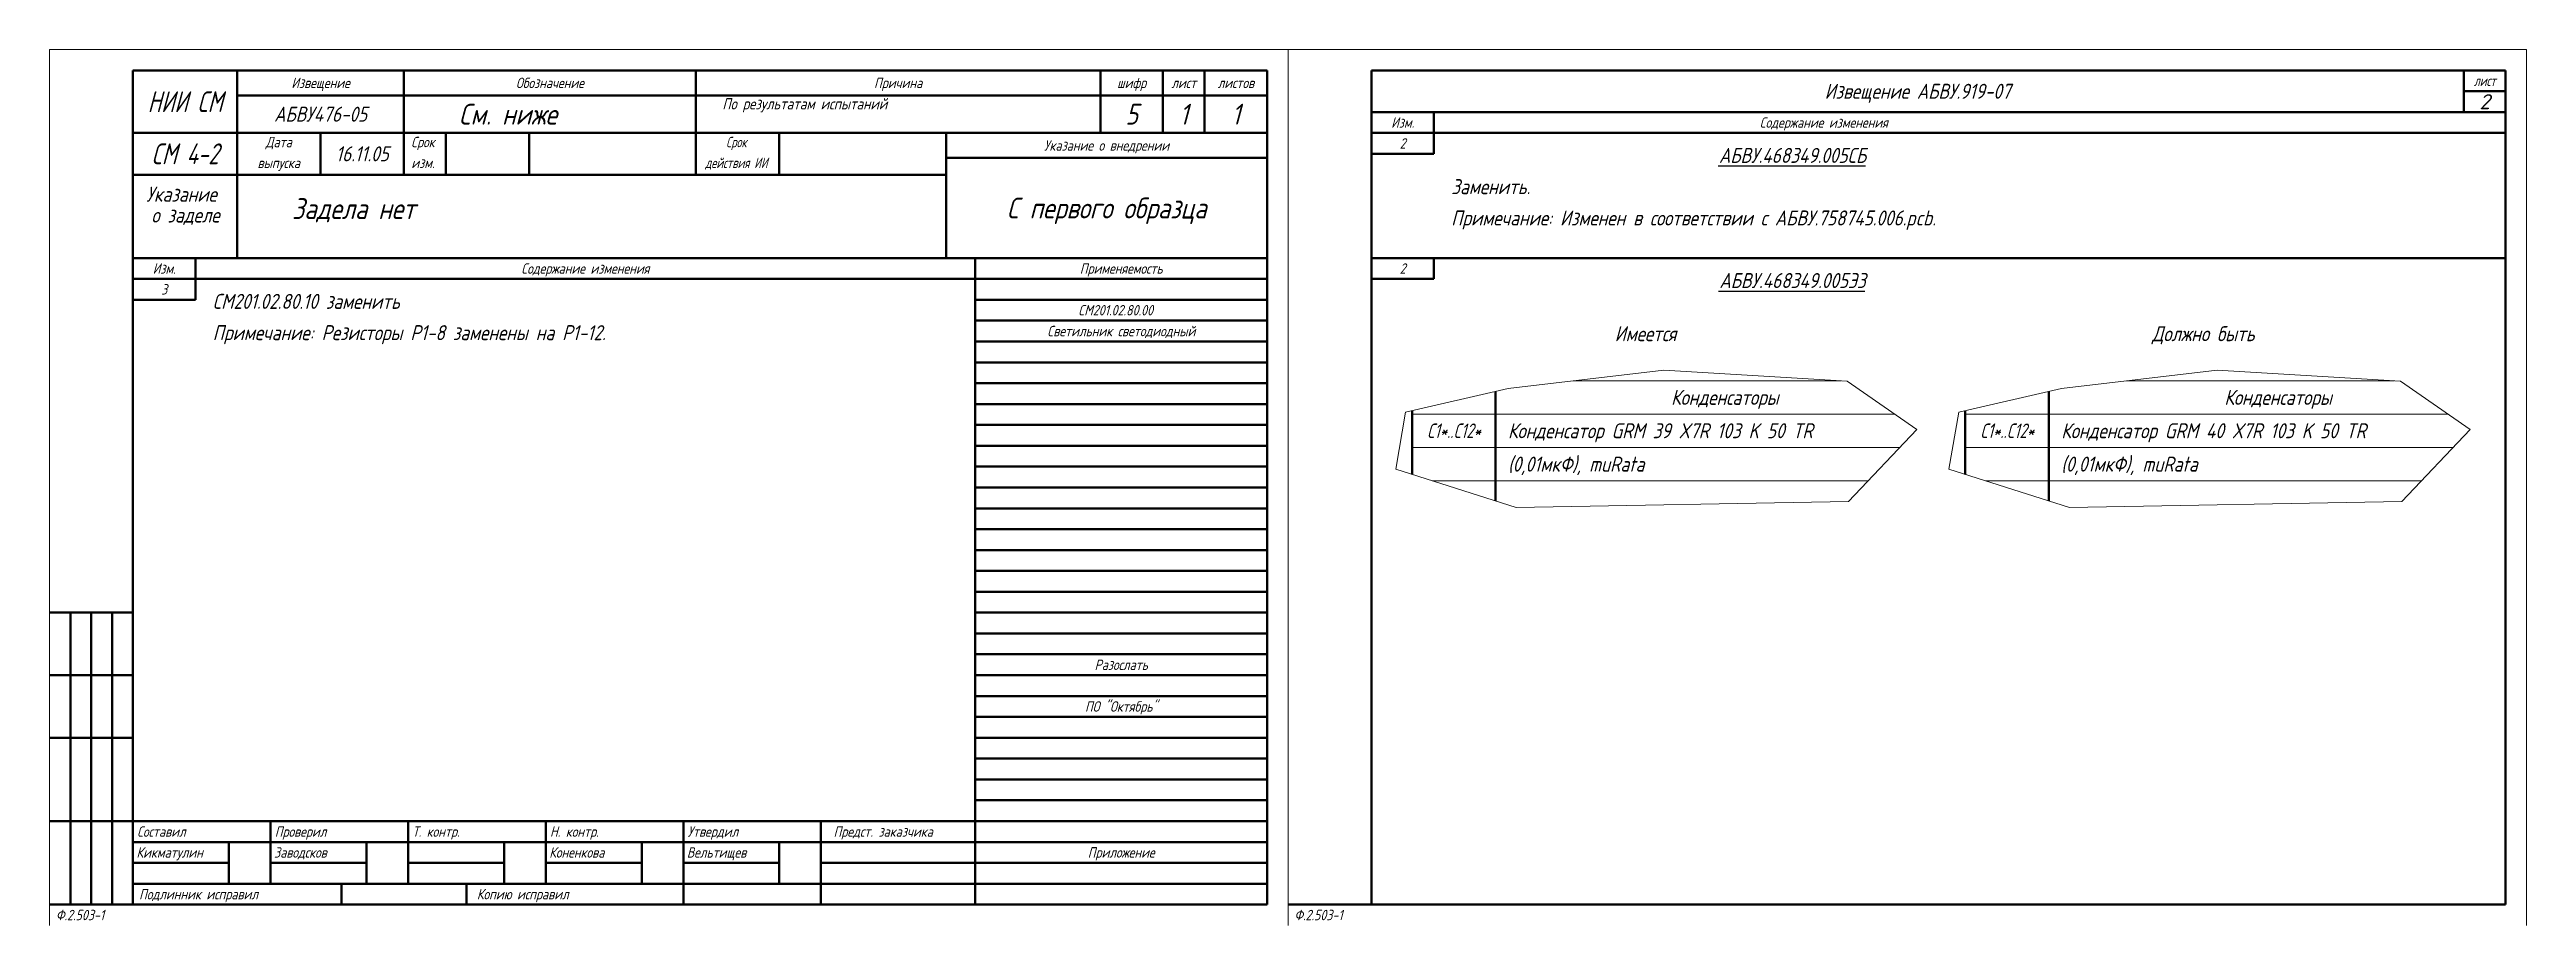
# Model space of a CAD drawing. Header units: millimetres. Extents: x 108 to 2419, y -459 to 1780.
# Drawn here: x 108 to 702, y 1570 to 1780 of the extents above; entities that cross this region are included whole.
import ezdxf
from ezdxf.enums import TextEntityAlignment as Align

# ---------------------------------------------------------------- set-up
doc = ezdxf.new("R2010")
doc.units = ezdxf.units.MM
for name, color, linetype, lineweight in [('DIM', 2, 'Continuous', 20), ('OSN25', 2, 'Continuous', 20), ('OSN50', 3, 'Continuous', 50), ('TEXT', 1, 'Continuous', 30)]:
    doc.layers.add(name, color=color, linetype=linetype, lineweight=lineweight)
doc.styles.add('E', font='simplex.shx', dxfattribs={"width": 0.8, "oblique": 15})
doc.styles.add('E1', font='simplex.shx', dxfattribs={"oblique": 15})

msp = doc.modelspace()

# ---------------------------------------------------------------- texts
at = {"layer": 'TEXT', "oblique": 15}
for s, height, style, width, p in [('Извещение', 2.5, 'E', 0.8, (173.37, 1771.68)), ('Обозначение', 2.5, 'E', 0.8, (228.37, 1771.68)), ('Причина', 2.5, 'E', 0.8, (311.87, 1771.68)), ('шифр', 2.5, 'E', 0.8, (367.87, 1771.68)), ('лист', 2.5, 'E', 0.8, (380.37, 1771.68)), ('листов', 2.5, 'E', 0.8, (392.87, 1771.68)), ('Извещение АБВУ.919-07', 3.6, 'E1', 0.8, (556.37, 1769.68)), ('НИИ СМ', 5, 'E', 0.7, (140.87, 1767.18)), ('АБВУ476-05', 3.6, 'E', 0.8, (173.37, 1764.18)), ('См. ниже', 5, 'E', 0.8, (218.28, 1764.18)), ('По результатам испытаний', 2.7, 'E', 0.8, (289.49, 1766.68)), ('5', 5, 'E', 0.8, (367.87, 1764.18)), ('1', 5, 'E', 0.8, (380.37, 1764.18)), ('1', 5, 'E', 0.8, (392.87, 1764.18)), ('Дата', 2.5, 'E', 0.8, (163.33, 1757.5)), ('Срок', 2.5, 'E', 0.8, (197.91, 1757.5)), ('Срок', 2.5, 'E', 0.7, (273.08, 1757.5)), ('Изм.', 2.5, 'E', 0.8, (432.87, 1762.18)), ('2', 2.5, 'E', 0.8, (432.87, 1757.18)), ('Содержание изменения', 2.5, 'E', 0.8, (533.87, 1762.18)), ('СМ 4-2', 5, 'E', 0.7, (140.87, 1754.68)), ('выпуска', 2.5, 'E', 0.8, (163.33, 1752.5)), ('16.11.05', 3.6, 'E', 0.8, (183.37, 1754.68)), ('изм.', 2.5, 'E', 0.8, (197.91, 1752.5)), ('действия ИИ', 2.5, 'E', 0.7, (273.08, 1752.5)), ('Указание о внедрении', 2.5, 'E', 0.8, (361.87, 1756.68)), ('Указание ', 3.6, 'E', 0.8, (140.97, 1745)), ('о заделе', 3.6, 'E', 0.8, (140.97, 1740)), ('С первого образца', 5, 'E', 0.8, (361.87, 1741.68)), ('Изм.', 2.5, 'E', 0.8, (135.87, 1727.18)), ('3', 2.5, 'E', 0.8, (135.87, 1722.18)), ('Содержание изменения', 2.5, 'E', 0.8, (236.87, 1727.18)), ('Применяемость', 2.5, 'E', 0.8, (365.37, 1727.18)), ('2', 2.5, 'E', 0.8, (432.87, 1727.18)), ('СМ201.02.80.00  ', 2.5, 'E', 0.8, (365.37, 1717.18)), ('Cветильник светодиодный', 2.5, 'E', 0.8, (365.37, 1712.18)), ('Конденсаторы', 3.6, 'E', 0.8, (510.12, 1696.28)), ('Конденсаторы', 3.6, 'E', 0.8, (642.8, 1696.28)), ('C1*..C12*', 3.5, 'E', 0.7, (445.12, 1688.28)), ('C1*..C12*', 3.5, 'E', 0.7, (577.8, 1688.28)), ('Разослать', 2.5, 'E', 0.8, (365.37, 1632.18)), ('ПО "Октябрь"', 2.5, 'E', 0.8, (365.37, 1622.18)), ('Приложение', 2.5, 'E', 0.8, (365.37, 1587.18))]:
    msp.add_text(s, height=height, dxfattribs=dict(at, style=style, width=width)).set_placement(p, align=Align.MIDDLE_CENTER)
at = {"layer": 'TEXT', "lineweight": 30, "ltscale": 5, "style": 'E1', "oblique": 15, "width": 0.7}
msp.add_text('лист', height=2.5, dxfattribs=at).set_placement((692.37, 1772.18), align=Align.MIDDLE_CENTER)
at = {"layer": 'TEXT', "style": 'E1', "oblique": 15}
msp.add_text('2', height=3.6, dxfattribs=at).set_placement((692.37, 1767.18), align=Align.MIDDLE_CENTER)
at = {"layer": 'TEXT', "style": 'E', "oblique": 15, "width": 0.8}
for s, p in [('%%uАБВУ.468349.005СБ', (526.37, 1752.5)), ('%%uАБВУ.468349.005Э3', (526.37, 1722.5)), ('Имеется', (491.1, 1709.75)), ('Должно быть', (624.87, 1709.75))]:
    msp.add_text(s, height=3.6, dxfattribs=at).set_placement(p, align=Align.CENTER)
for s, height, p in [('Заменить.', 3.6, (444.5, 1745)), ('Задела нет', 5, (166.51, 1739.04)), ('Примечание: Изменен в соответствии с АБВУ.758745.006.pcb.', 3.6, (444.5, 1737.5)), ('СМ201.02.80.10 заменить', 3.6, (147.5, 1717.5)), ('Примечание: Резисторы Р1-8 заменены на Р1-12.', 3.6, (147.5, 1710))]:
    msp.add_text(s, height=height, dxfattribs=at).set_placement(p)
for s, height, p in [('Конденсатор GRM 39 X7R 103 K 50 TR', 3.6, (458.12, 1688.28)), ('Конденсатор GRM 40 X7R 103 K 50 TR', 3.6, (590.8, 1688.28)), ('(0,01мкФ), muRata', 3.6, (458.12, 1680.28)), ('(0,01мкФ), muRata', 3.6, (590.8, 1680.28)), ('Составил', 2.5, (129.39, 1592.18)), ('Проверил', 2.5, (162.39, 1592.18)), ('Т. контр.', 2.5, (195.39, 1592.18)), ('Н. контр.', 2.5, (228.39, 1592.18)), ('Утвердил', 2.5, (261.39, 1592.18)), ('Предст. заказчика', 2.5, (296.39, 1592.18)), ('Кикматулин', 2.5, (129.21, 1587.18)), ('Заводсков', 2.5, (162.21, 1587.18)), ('Коненкова', 2.5, (228.21, 1587.18)), ('Вельтищев', 2.5, (261.21, 1587.18)), ('Подлинник исправил', 2.5, (129.85, 1577.18)), ('Копию исправил', 2.5, (210.85, 1577.18))]:
    msp.add_text(s, height=height, dxfattribs=at).set_placement(p, align=Align.MIDDLE_LEFT)
at = {"layer": 'TEXT', "ltscale": 10, "style": 'E', "oblique": 15, "width": 0.8}
for p in [(109.9, 1572.18), (406.9, 1572.18)]:
    msp.add_text('Ф.2.503-1', height=2.5, dxfattribs=at).set_placement(p, align=Align.MIDDLE_LEFT)

# ---------------------------------------------------------------- linework, layer by layer
at = {"layer": 'DIM'}
for points in [[(433.52, 1692.71), (458.15, 1698.43), (495.52, 1702.84), (539.45, 1700.19), (556.2, 1688.61), (539.8, 1671.32), (460.09, 1669.9), (431.2, 1679.06), (433.52, 1692.71)], [(566.21, 1692.71), (590.83, 1698.43), (628.2, 1702.84), (672.13, 1700.19), (688.88, 1688.61), (672.48, 1671.32), (592.77, 1669.9), (563.88, 1679.06), (566.21, 1692.71)]]:
    msp.add_lwpolyline(points, close=True, dxfattribs=at)
at = {"layer": 'OSN25', "ltscale": 10}
for p, q in [((108.37, 1779.68), (108.37, 1569.68)), ((405.37, 1779.68), (108.37, 1779.68)), ((405.37, 1779.68), (405.37, 1569.68)), ((405.37, 1779.68), (405.37, 1569.68)), ((702.37, 1779.68), (405.37, 1779.68)), ((405.37, 1779.68), (405.37, 1569.68)), ((702.37, 1779.68), (702.37, 1569.68))]:
    msp.add_line(p, q, dxfattribs=at)
at = {"layer": 'OSN25'}
for p, q in [((473.83, 1700.28), (537.95, 1700.28)), ((606.52, 1700.28), (670.63, 1700.28)), ((435.12, 1692.28), (550.89, 1692.28)), ((567.8, 1692.28), (683.57, 1692.28)), ((435.12, 1684.28), (552.1, 1684.28)), ((567.8, 1684.28), (684.78, 1684.28)), ((439.96, 1676.28), (544.39, 1676.28)), ((572.65, 1676.28), (677.07, 1676.28))]:
    msp.add_line(p, q, dxfattribs=at)
at = {"layer": 'OSN50', "ltscale": 10}
for p, q in [((128.37, 1774.68), (128.37, 1574.68)), ((400.37, 1774.68), (128.37, 1774.68)), ((153.37, 1774.68), (153.37, 1729.68)), ((193.37, 1774.68), (193.37, 1749.68)), ((263.37, 1774.68), (263.37, 1749.68)), ((360.37, 1774.68), (360.37, 1759.68)), ((375.37, 1774.68), (375.37, 1759.68)), ((385.37, 1774.68), (385.37, 1759.68)), ((400.37, 1774.68), (400.37, 1574.68)), ((697.37, 1774.68), (425.37, 1774.68)), ((425.37, 1774.68), (425.37, 1574.68)), ((697.37, 1774.68), (697.37, 1574.68)), ((400.37, 1768.68), (153.37, 1768.68)), ((697.37, 1764.68), (425.37, 1764.68)), ((440.37, 1764.68), (440.37, 1754.68)), ((400.37, 1759.68), (128.37, 1759.68)), ((173.37, 1759.68), (173.37, 1749.68)), ((203.37, 1759.68), (203.37, 1749.68)), ((223.37, 1759.68), (223.37, 1749.68)), ((283.37, 1759.68), (283.37, 1749.68)), ((323.37, 1759.68), (323.37, 1729.68)), ((697.37, 1759.68), (425.37, 1759.68)), ((400.37, 1753.68), (323.37, 1753.68)), ((440.37, 1754.68), (425.37, 1754.68)), ((323.37, 1749.68), (128.37, 1749.68)), ((400.37, 1729.68), (128.37, 1729.68)), ((143.37, 1729.68), (143.37, 1719.68)), ((330.37, 1729.68), (330.37, 1574.68)), ((697.37, 1729.68), (425.37, 1729.68)), ((440.37, 1729.68), (440.37, 1724.68)), ((400.37, 1724.68), (128.37, 1724.68)), ((440.37, 1724.68), (425.37, 1724.68)), ((143.37, 1719.68), (128.37, 1719.68)), ((400.37, 1719.68), (330.37, 1719.68)), ((400.37, 1714.68), (330.37, 1714.68)), ((400.37, 1709.68), (330.37, 1709.68)), ((400.37, 1704.68), (330.37, 1704.68)), ((400.37, 1699.68), (330.37, 1699.68)), ((400.37, 1694.68), (330.37, 1694.68)), ((400.37, 1689.68), (330.37, 1689.68)), ((400.37, 1684.68), (330.37, 1684.68)), ((400.37, 1679.68), (330.37, 1679.68)), ((400.37, 1674.68), (330.37, 1674.68)), ((400.37, 1669.68), (330.37, 1669.68)), ((400.37, 1664.68), (330.37, 1664.68)), ((400.37, 1659.68), (330.37, 1659.68)), ((400.37, 1654.68), (330.37, 1654.68)), ((400.37, 1649.68), (330.37, 1649.68)), ((128.37, 1644.68), (108.37, 1644.68)), ((113.37, 1644.68), (113.37, 1574.68)), ((118.37, 1644.68), (118.37, 1574.68)), ((123.37, 1644.68), (123.37, 1574.68)), ((400.37, 1644.68), (330.37, 1644.68)), ((400.37, 1639.68), (330.37, 1639.68)), ((400.37, 1634.68), (330.37, 1634.68)), ((128.37, 1629.68), (108.37, 1629.68)), ((400.37, 1629.68), (330.37, 1629.68)), ((400.37, 1624.68), (330.37, 1624.68)), ((400.37, 1619.68), (330.37, 1619.68)), ((128.37, 1614.68), (108.37, 1614.68)), ((400.37, 1614.68), (330.37, 1614.68)), ((400.37, 1609.68), (330.37, 1609.68)), ((400.37, 1604.68), (330.37, 1604.68)), ((400.37, 1599.68), (330.37, 1599.68)), ((128.37, 1594.68), (108.37, 1594.68)), ((400.37, 1594.68), (128.37, 1594.68)), ((161.37, 1594.68), (161.37, 1579.68)), ((194.37, 1594.68), (194.37, 1579.68)), ((227.37, 1594.68), (227.37, 1579.68)), ((260.37, 1594.68), (260.37, 1574.68)), ((293.37, 1594.68), (293.37, 1574.68)), ((400.37, 1589.68), (128.37, 1589.68)), ((151.37, 1589.68), (151.37, 1579.68)), ((184.37, 1589.68), (184.37, 1579.68)), ((217.37, 1589.68), (217.37, 1579.68)), ((250.37, 1589.68), (250.37, 1579.68)), ((283.37, 1589.68), (283.37, 1579.68)), ((151.37, 1584.68), (128.37, 1584.68)), ((184.37, 1584.68), (161.37, 1584.68)), ((217.37, 1584.68), (194.37, 1584.68)), ((250.37, 1584.68), (227.37, 1584.68)), ((283.37, 1584.68), (260.37, 1584.68)), ((400.37, 1584.68), (293.37, 1584.68)), ((400.37, 1574.68), (108.37, 1574.68)), ((400.37, 1579.68), (128.37, 1579.68)), ((330.37, 1579.68), (128.37, 1579.68)), ((178.37, 1579.68), (178.37, 1574.68)), ((208.37, 1579.68), (208.37, 1574.68)), ((697.37, 1574.68), (405.37, 1574.68))]:
    msp.add_line(p, q, dxfattribs=at)
at = {"layer": 'OSN50', "lineweight": 50, "ltscale": 10}
for p, q in [((687.37, 1774.68), (687.37, 1764.68)), ((697.37, 1764.68), (425.37, 1764.68)), ((697.37, 1769.68), (687.37, 1769.68))]:
    msp.add_line(p, q, dxfattribs=at)
at = {"layer": 'OSN50'}
for p, q in [((455.12, 1697.73), (455.12, 1671.48)), ((587.8, 1697.73), (587.8, 1671.48))]:
    msp.add_line(p, q, dxfattribs=at)
for points in [[(435.12, 1693.08), (435.12, 1677.82)], [(567.8, 1693.08), (567.8, 1677.82)]]:
    msp.add_lwpolyline(points, dxfattribs=at)

msp.set_redraw_order([(e.dxf.handle, doc.entitydb.next_handle()) for e in msp.query("TEXT MTEXT ATTDEF DIMENSION ARC_DIMENSION")])  # texts and dimensions are drawn at this point

doc.saveas('drawing.dxf')
